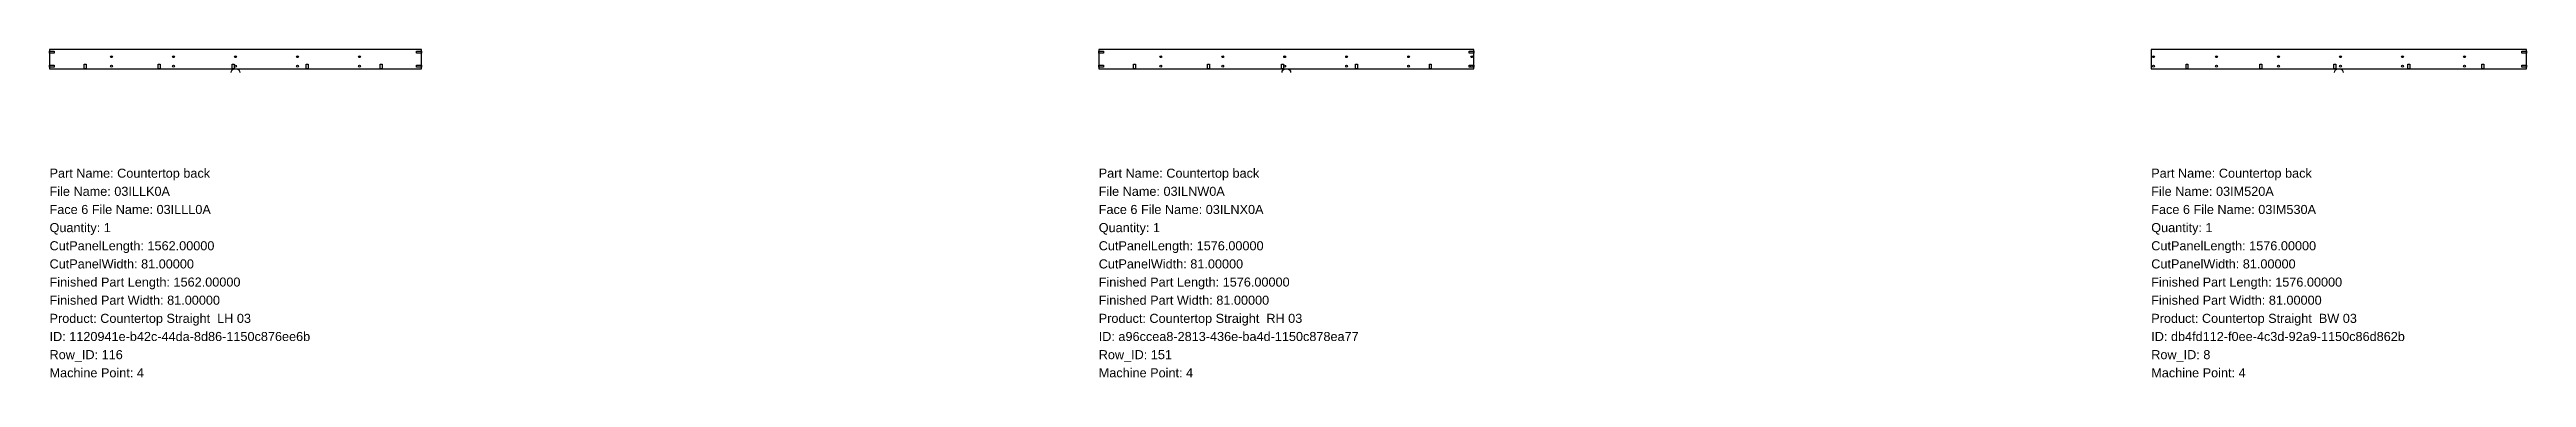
# Model space of a CAD drawing. Header units: inches. Extents: x 0 to 200771, y -1296 to 641.
# Drawn here: x 13498 to 23902, y -1296 to 81 of the extents above; entities that cross this region are included whole.
import ezdxf

# ---------------------------------------------------------------- set-up
doc = ezdxf.new("R2010")
doc.units = ezdxf.units.IN
doc.header["$MEASUREMENT"] = 0
for name, color, linetype in [('BORDER_Z18P0RT1001', 7, 'Continuous'), ('HBORE_Z9P0', 4, 'Continuous'), ('NESTTEXT', 1, 'Continuous'), ('VBORE_Z12P0', 3, 'Continuous')]:
    doc.layers.add(name, color=color, linetype=linetype)
doc.styles.get("Standard").update_dxf_attribs({"font": 'arial.ttf'})

msp = doc.modelspace()

# ---------------------------------------------------------------- texts
at = {"layer": 'NESTTEXT', "color": 1}
for s, p in [('Part Name: Countertop back', (13498.4, -457.2)), ('File Name: 03ILLK0A', (13498.4, -533.4)), ('Part Name: Countertop back', (17905.2, -457.2)), ('File Name: 03ILNW0A', (17905.2, -533.4)), ('Part Name: Countertop back', (22326, -457.2)), ('File Name: 03IM520A', (22326, -533.4)), ('Face 6 File Name: 03ILLL0A', (13498.4, -609.6)), ('Face 6 File Name: 03ILNX0A', (17905.2, -609.6)), ('Face 6 File Name: 03IM530A', (22326, -609.6)), ('Quantity: 1', (13498.4, -685.8)), ('CutPanelLength: 1562.00000', (13498.4, -762)), ('Quantity: 1', (17905.2, -685.8)), ('CutPanelLength: 1576.00000', (17905.2, -762)), ('Quantity: 1', (22326, -685.8)), ('CutPanelLength: 1576.00000', (22326, -762)), ('CutPanelWidth: 81.00000', (13498.4, -838.2)), ('CutPanelWidth: 81.00000', (17905.2, -838.2)), ('CutPanelWidth: 81.00000', (22326, -838.2)), ('Finished Part Length: 1562.00000', (13498.4, -914.4)), ('Finished Part Length: 1576.00000', (17905.2, -914.4)), ('Finished Part Length: 1576.00000', (22326, -914.4)), ('Finished Part Width: 81.00000', (13498.4, -990.6)), ('Product: Countertop Straight  LH 03', (13498.4, -1066.8)), ('Finished Part Width: 81.00000', (17905.2, -990.6)), ('Product: Countertop Straight  RH 03', (17905.2, -1066.8)), ('Finished Part Width: 81.00000', (22326, -990.6)), ('Product: Countertop Straight  BW 03', (22326, -1066.8)), ('ID: 1120941e-b42c-44da-8d86-1150c876ee6b', (13498.4, -1143)), ('ID: a96ccea8-2813-436e-ba4d-1150c878ea77', (17905.2, -1143)), ('ID: db4fd112-f0ee-4c3d-92a9-1150c86d862b', (22326, -1143)), ('Row_ID: 116', (13498.4, -1219.2)), ('Row_ID: 151', (17905.2, -1219.2)), ('Row_ID: 8', (22326, -1219.2)), ('Machine Point: 4', (13498.4, -1295.4)), ('Machine Point: 4', (17905.2, -1295.4)), ('Machine Point: 4', (22326, -1295.4))]:
    msp.add_text(s, height=38.1, dxfattribs=at).set_placement(p)

# ---------------------------------------------------------------- linework, layer by layer
at = {"layer": 'BORDER_Z18P0RT1001', "color": 2}
for points in [[(14261.225, -15, -0.414213562), (14276.225, 0), (15060.4, 0), (15060.4, 81), (13498.4, 81), (13498.4, 0), (14282.575, 0, -0.414213562), (14297.575, -15)], [(18675.025, -15, -0.414213562), (18690.025, 0), (19481.2, 0), (19481.2, 81), (17905.2, 81), (17905.2, 0), (18696.375, 0, -0.414213562), (18711.375, -15)], [(23095.825, -15, -0.414213562), (23110.825, 0), (23902, 0), (23902, 81), (22326, 81), (22326, 0), (23117.175, 0, -0.414213562), (23132.175, -15)]]:
    msp.add_lwpolyline(points, format="xyb", dxfattribs=at)
at = {"layer": 'HBORE_Z9P0', "color": 4}
for points in [[(13498.4, 74), (13518.4, 74), (13518.4, 66), (13498.4, 66), (13498.4, 74)], [(13498.4, 15), (13518.4, 15), (13518.4, 7), (13498.4, 7), (13498.4, 15)], [(13644.4, 0), (13644.4, 20), (13652.4, 20), (13652.4, 0), (13644.4, 0)], [(13955.15, 0), (13955.15, 20), (13963.15, 20), (13963.15, 0), (13955.15, 0)], [(14265.9, 0), (14265.9, 20), (14273.9, 20), (14273.9, 0), (14265.9, 0)], [(14576.65, 0), (14576.65, 20), (14584.65, 20), (14584.65, 0), (14576.65, 0)], [(14887.4, 0), (14887.4, 20), (14895.4, 20), (14895.4, 0), (14887.4, 0)], [(15060.4, 66), (15040.4, 66), (15040.4, 74), (15060.4, 74), (15060.4, 66)], [(15060.4, 7), (15040.4, 7), (15040.4, 15), (15060.4, 15), (15060.4, 7)], [(17905.2, 74), (17925.2, 74), (17925.2, 66), (17905.2, 66), (17905.2, 74)], [(17905.2, 15), (17925.2, 15), (17925.2, 7), (17905.2, 7), (17905.2, 15)], [(18051.2, 0), (18051.2, 20), (18059.2, 20), (18059.2, 0), (18051.2, 0)], [(18361.95, 0), (18361.95, 20), (18369.95, 20), (18369.95, 0), (18361.95, 0)], [(18672.7, 0), (18672.7, 20), (18680.7, 20), (18680.7, 0), (18672.7, 0)], [(18983.45, 0), (18983.45, 20), (18991.45, 20), (18991.45, 0), (18983.45, 0)], [(19294.2, 0), (19294.2, 20), (19302.2, 20), (19302.2, 0), (19294.2, 0)], [(19481.2, 66), (19461.2, 66), (19461.2, 74), (19481.2, 74), (19481.2, 66)], [(19481.2, 7), (19461.2, 7), (19461.2, 15), (19481.2, 15), (19481.2, 7)], [(22472, 0), (22472, 20), (22480, 20), (22480, 0), (22472, 0)], [(22782.75, 0), (22782.75, 20), (22790.75, 20), (22790.75, 0), (22782.75, 0)], [(23093.5, 0), (23093.5, 20), (23101.5, 20), (23101.5, 0), (23093.5, 0)], [(23404.25, 0), (23404.25, 20), (23412.25, 20), (23412.25, 0), (23404.25, 0)], [(23715, 0), (23715, 20), (23723, 20), (23723, 0), (23715, 0)], [(23902, 66), (23882, 66), (23882, 74), (23902, 74), (23902, 66)], [(23902, 7), (23882, 7), (23882, 15), (23902, 15), (23902, 7)]]:
    msp.add_lwpolyline(points, close=True, dxfattribs=at)
at = {"layer": 'VBORE_Z12P0', "color": 1}
for centre in [(13758.73, 51), (13758.73, 11), (14019.06, 51), (14019.06, 11), (14279.39, 51), (14279.39, 11), (14539.72, 51), (14539.72, 11), (14800.05, 51), (14800.05, 51), (14800.05, 11), (14800.05, 11), (18165.53, 51), (18165.53, 11), (18425.86, 51), (18425.86, 11), (18686.19, 51), (18686.19, 11), (18946.52, 51), (18946.52, 11), (19206.85, 51), (19206.85, 51), (19206.85, 11), (19206.85, 11), (19472.2, 51), (19472.2, 11), (22335, 51), (22335, 11), (22600.33, 51), (22600.33, 11), (22860.66, 51), (22860.66, 11), (23120.99, 51), (23120.99, 11), (23381.32, 51), (23381.32, 11), (23641.65, 51), (23641.65, 51), (23641.65, 11), (23641.65, 11)]:
    msp.add_circle(centre, 4, dxfattribs=at)

msp.set_redraw_order([(e.dxf.handle, doc.entitydb.next_handle()) for e in msp.query("TEXT MTEXT ATTDEF DIMENSION ARC_DIMENSION")])  # texts and dimensions are drawn at this point

doc.saveas('drawing.dxf')
